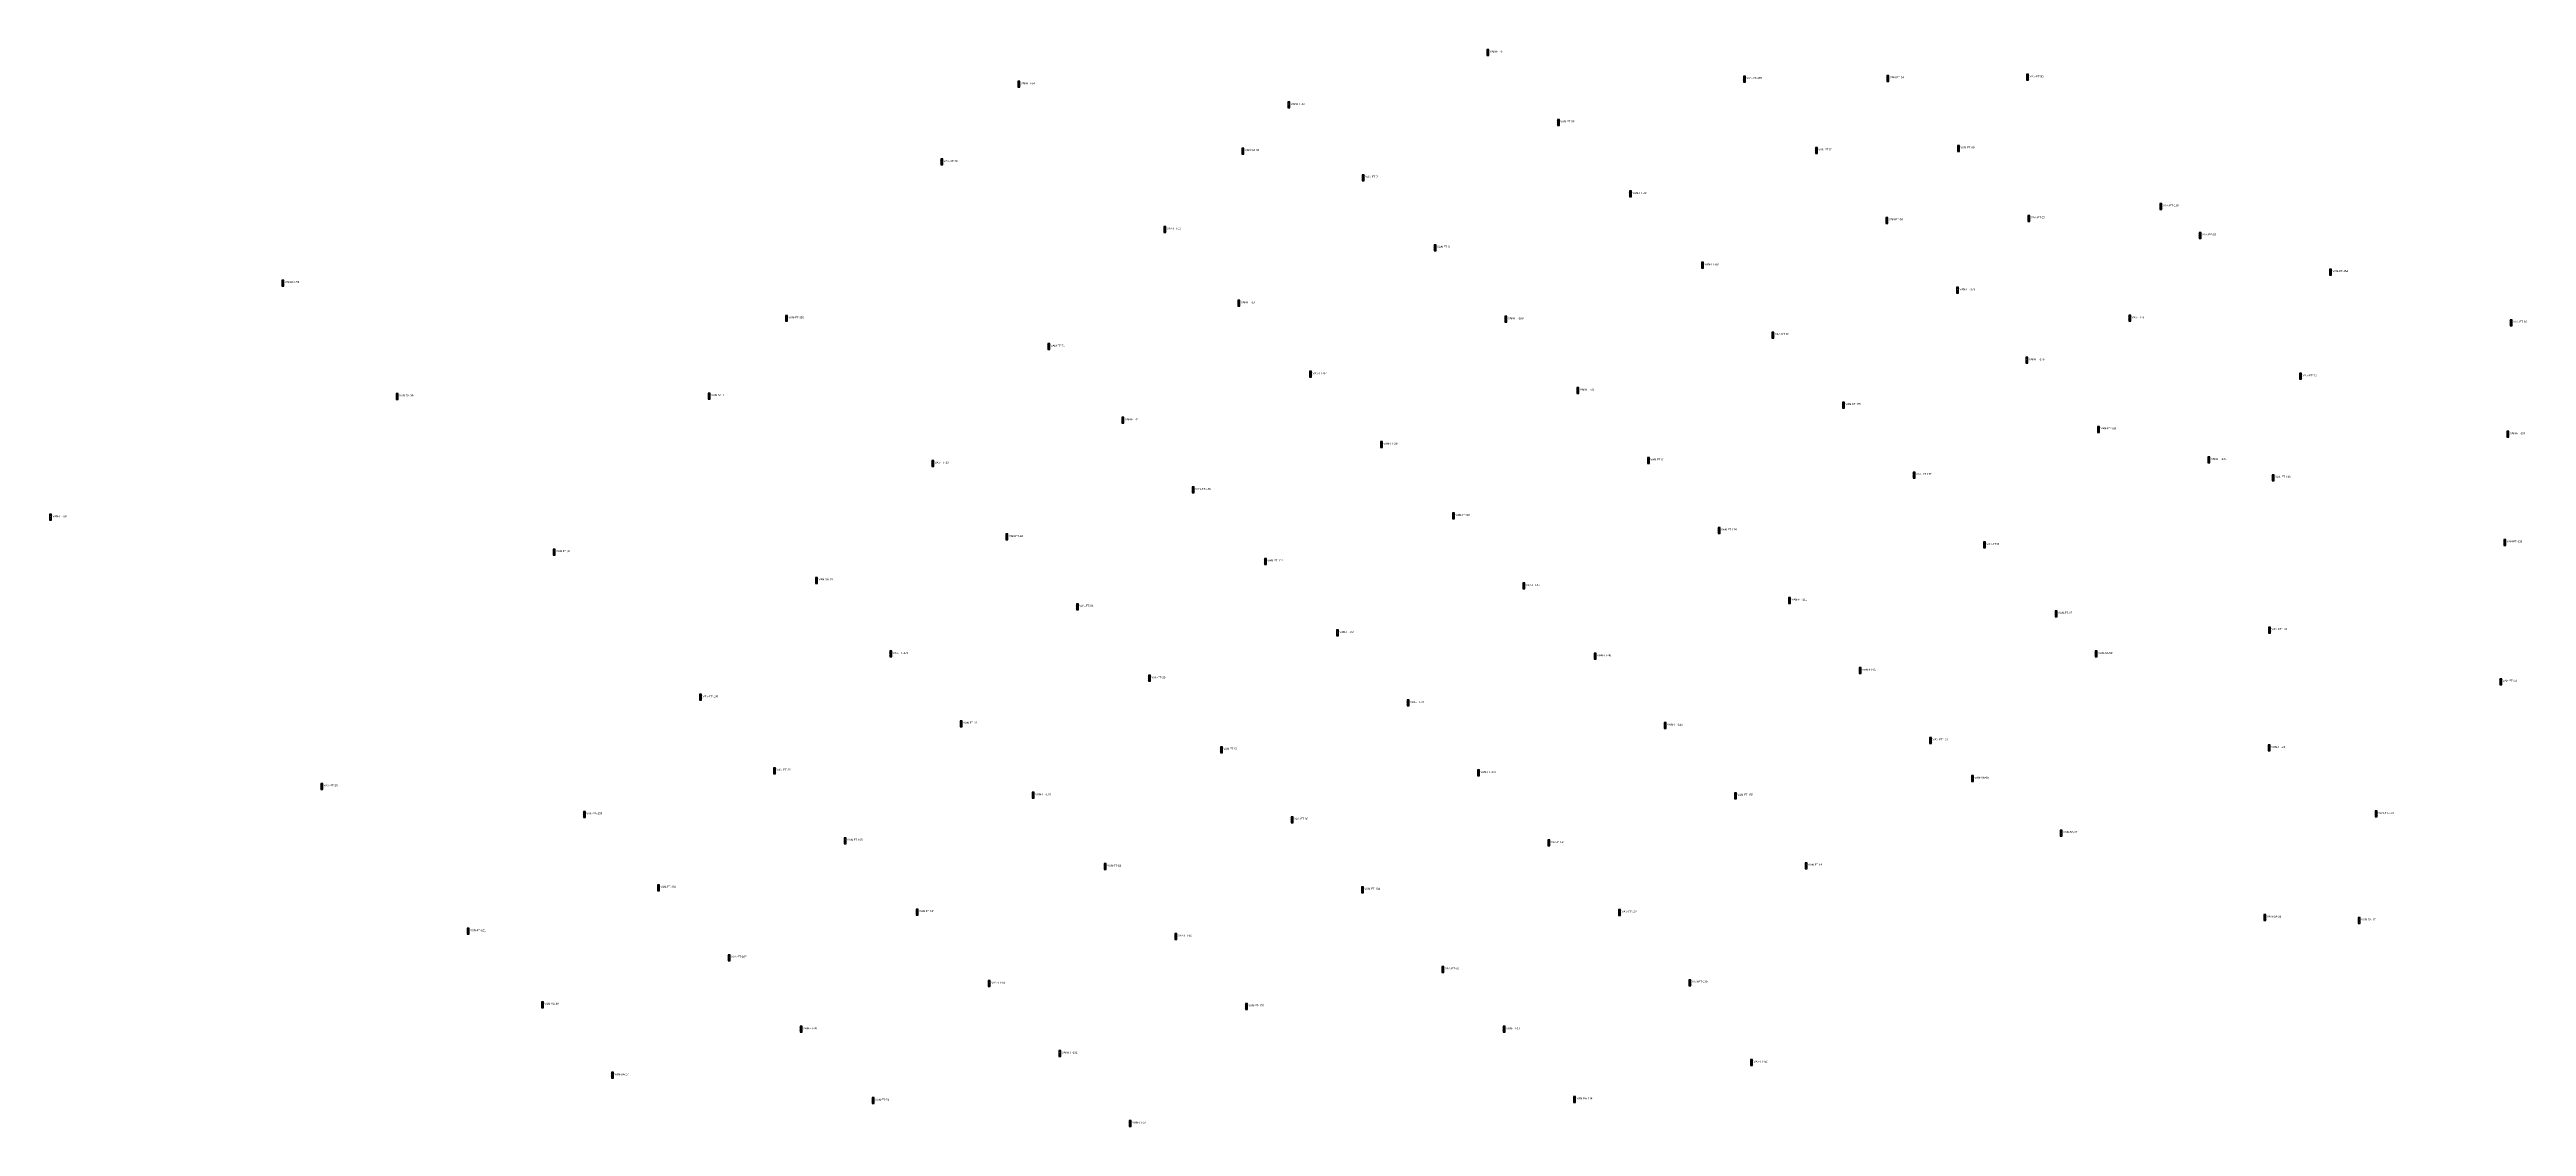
# Model space of a CAD drawing. Header units: inches. Extents: x 486474 to 494239, y 5455982 to 5459995.
# Drawn here: x 489953 to 492430, y 5458059 to 5459137 of the extents above; entities that cross this region are included whole.
import ezdxf

# ---------------------------------------------------------------- set-up
doc = ezdxf.new("R2010")
doc.units = ezdxf.units.IN
doc.header["$MEASUREMENT"] = 0
doc.layers.add('TrafficSignals', color=10, linetype='Continuous')

# ---------------------------------------------------------------- blocks, each defined once
blk = doc.blocks.new('Signal')
at = {"color": 255}
blk.add_lwpolyline([(-1, -3), (1, -3), (1, 3), (-1, 3)], close=True, dxfattribs=at)
for centre in [(0, 1.8), (0, 0), (0, -1.7)]:
    blk.add_circle(centre, 0.75, dxfattribs=at)

msp = doc.modelspace()

# ---------------------------------------------------------------- block references
at = {"layer": 'TrafficSignals'}
for p in [(491391.3, 5459133.6), (490922.5, 5459101.9), (491647.7, 5459107.1), (491791.2, 5459107.7), (491930.9, 5459108.8), (491192.3, 5459081.2), (491461.8, 5459063.7), (490845.3, 5459024.1), (491146.4, 5459035), (491719.7, 5459035.7), (491861.7, 5459037.7), (491266.8, 5459008.3), (491533.8, 5458992.2), (491790.2, 5458965.7), (491932.2, 5458967.7), (492064.2, 5458979.7), (491068.5, 5458956.5), (492103.2, 5458950.7), (491338.5, 5458938.3), (491605.8, 5458920.8), (490186.7, 5458903), (491860.8, 5458895.8), (492233.6, 5458914), (490690.1, 5458867.7), (491142.4, 5458882.8), (491409.3, 5458866.8), (492032.9, 5458867.8), (491676.3, 5458850.9), (492414.1, 5458863.3), (490952.3, 5458839.4), (491930.1, 5458825.8), (491214.1, 5458811.8), (491481.3, 5458795.4), (492203.8, 5458809.7), (490300.9, 5458789.6), (490612.9, 5458789.9), (491746.8, 5458780.9), (491026.4, 5458765.8), (491284.9, 5458741.4), (492001.8, 5458756.5), (492411, 5458751.8), (490836.3, 5458722.4), (491551.8, 5458725.5), (492112.1, 5458726.1), (491096.8, 5458696), (491817.3, 5458710.9), (492176.2, 5458708.2), (489954.4, 5458668.7), (491357, 5458670), (490910.5, 5458649), (491622.4, 5458655.5), (492407.9, 5458643.6), (490457.9, 5458633.8), (491168.9, 5458624.5), (491887.9, 5458641), (490720.2, 5458605.5), (491427.4, 5458600), (490980.9, 5458579.1), (491692.9, 5458585.4), (491959.4, 5458572.1), (491241, 5458553), (492172.8, 5458555.8), (490794.3, 5458532), (491498.5, 5458529.7), (491999.3, 5458532), (491052.9, 5458507.6), (491763.4, 5458515.4), (492403.8, 5458504.2), (490604.3, 5458488.6), (491311.5, 5458483), (490864.8, 5458462.1), (491568.6, 5458460.3), (491833.9, 5458445.4), (491124.9, 5458436.1), (492172.4, 5458438), (490225.5, 5458399.5), (490678.3, 5458415.1), (491381.9, 5458413), (491875.7, 5458407.3), (490488.1, 5458371.5), (490936.8, 5458390.6), (491638.8, 5458390.1), (492279.4, 5458372), (490748.8, 5458345.1), (491195.5, 5458366.1), (491964.4, 5458352.8), (491452.4, 5458343), (490562.2, 5458298), (491008.8, 5458319.2), (491265.9, 5458296.1), (491709.5, 5458320.1), (490820.8, 5458273.7), (491523, 5458273.2), (490372, 5458254.5), (491079.5, 5458249.2), (492168.1, 5458268.2), (492262.3, 5458265.4), (490632.7, 5458228.1), (490892.9, 5458202.2), (491346.4, 5458216.3), (491593.3, 5458203.1), (490446.2, 5458181), (491149.9, 5458179.4), (490704.7, 5458156.6), (491407.5, 5458156.5), (490963.4, 5458132.2), (491655, 5458123.2), (490516.1, 5458110.5), (490776.7, 5458085.1), (491477.9, 5458086.3), (491033.8, 5458062.2)]:
    msp.add_blockref('Signal', p, dxfattribs=at)

# ---------------------------------------------------------------- texts
for s, p in [('VAN-FT-9', (491393.3, 5459133.6)), ('VAN-FT-34', (490924.5, 5459101.9)), ('VAN-FT-178', (491649.7, 5459107.1)), ('VAN-FT-54', (491793.2, 5459107.7)), ('VAN-FT-93', (491932.9, 5459108.8)), ('VAN-FT-32', (491194.3, 5459081.2)), ('VAN-FT-88', (491463.8, 5459063.7)), ('VAN-FT-72', (490847.3, 5459024.1)), ('VAN-SA-33', (491148.4, 5459035)), ('VAN-FT-51', (491721.7, 5459035.7)), ('VAN-FT-60', (491863.7, 5459037.7)), ('VAN-FT-7', (491268.8, 5459008.3)), ('VAN-FT-30', (491535.8, 5458992.2)), ('VAN-FT-58', (491792.2, 5458965.7)), ('VAN-FT-26', (491934.2, 5458967.7)), ('VAN-FT-119', (492066.2, 5458979.7)), ('VAN-FT-18', (491070.5, 5458956.5)), ('VAN-PA-89', (492105.2, 5458950.7)), ('VAN-FT-8', (491340.5, 5458938.3)), ('VAN-FT-83', (491607.8, 5458920.8)), ('VAN-PA-52', (490188.7, 5458903)), ('VAN-FT-173', (491862.8, 5458895.8)), ('VAN-FT-164', (492235.6, 5458914)), ('VAN-FT-193', (490692.1, 5458867.7)), ('VAN-FT-23', (491144.4, 5458882.8)), ('VAN-FT-180', (491411.3, 5458866.8)), ('VAN-FT-3', (492034.9, 5458867.8)), ('VAN-FT-80', (491678.3, 5458850.9)), ('VAN-FT-16', (492416.1, 5458863.3)), ('VAN-FT-71', (490954.3, 5458839.4)), ('VAN-FT-176', (491932.1, 5458825.8)), ('VAN-FT-87', (491216.1, 5458811.8)), ('VAN-FT-78', (491483.3, 5458795.4)), ('VAN-FT-73', (492205.8, 5458809.7)), ('VAN-SA-36', (490302.9, 5458789.6)), ('VAN-SC-1', (490614.9, 5458789.9)), ('VAN-FT-175', (491748.8, 5458780.9)), ('VAN-FT-84', (491028.4, 5458765.8)), ('VAN-FT-183', (492003.8, 5458756.5)), ('VAN-FT-104', (492413, 5458751.8)), ('VAN-FT-10', (490838.3, 5458722.4)), ('VAN-FT-28', (491286.9, 5458741.4)), ('VAN-FT-61', (491553.8, 5458725.5)), ('VAN-FT-141', (492114.1, 5458726.1)), ('VAN-FT-166', (491098.8, 5458696)), ('VAN-FT-177', (491819.3, 5458710.9)), ('VAN-FT-140', (492178.2, 5458708.2)), ('VAN-FT-98', (489956.4, 5458668.7)), ('VAN-FT-50', (491359, 5458670)), ('VAN-FT-24', (490912.5, 5458649)), ('VAN-FT-174', (491624.4, 5458655.5)), ('VAN-FT-116', (492409.9, 5458643.6)), ('VAN-FT-36', (490459.9, 5458633.8)), ('VAN-FT-112', (491170.9, 5458624.5)), ('VAN-FT-5', (491889.9, 5458641)), ('VAN-SA-19', (490722.2, 5458605.5)), ('VAN-FT-57', (491429.4, 5458600)), ('VAN-FT-86', (490982.9, 5458579.1)), ('VAN-FT-111', (491694.9, 5458585.4)), ('VAN-FT-97', (491961.4, 5458572.1)), ('VAN-FT-82', (491243, 5458553)), ('VAN-FT-163', (492174.8, 5458555.8)), ('VAN-FT-170', (490796.3, 5458532)), ('VAN-FT-40', (491500.5, 5458529.7)), ('VAN-SA-69', (492001.3, 5458532)), ('VAN-FT-29', (491054.9, 5458507.6)), ('VAN-FT-81', (491765.4, 5458515.4)), ('VAN-FT-44', (492405.8, 5458504.2)), ('VAN-FT-190', (490606.3, 5458488.6)), ('VAN-FT-70', (491313.5, 5458483)), ('VAN-FT-22', (490866.8, 5458462.1)), ('VAN-FT-182', (491570.6, 5458460.3)), ('VAN-FT-161', (491835.9, 5458445.4)), ('VAN-FT-52', (491126.9, 5458436.1)), ('VAN-FT-21', (492174.4, 5458438)), ('VAN-FT-35', (490227.5, 5458399.5)), ('VAN-FT-25', (490680.3, 5458415.1)), ('VAN-FT-172', (491383.9, 5458413)), ('VAN-SA-68', (491877.7, 5458407.3)), ('VAN-PA-108', (490490.1, 5458371.5)), ('VAN-FT-179', (490938.8, 5458390.6)), ('VAN-FT-155', (491640.8, 5458390.1)), ('VAN-FT-153', (492281.4, 5458372)), ('VAN-FT-39', (491197.5, 5458366.1)), ('VAN-SA-67', (491966.4, 5458352.8)), ('VAN-FT-168', (490750.8, 5458345.1)), ('VAN-FT-2', (491454.4, 5458343)), ('VAN-FT-133', (490564.2, 5458298)), ('VAN-FT-53', (491010.8, 5458319.2)), ('VAN-FT-19', (491711.5, 5458320.1)), ('VAN-FT-181', (490822.8, 5458273.7)), ('VAN-FT-134', (491267.9, 5458296.1)), ('VAN-FT-154', (491525, 5458273.2)), ('VAN-FT-101', (490374, 5458254.5)), ('VAN-FT-59', (491081.5, 5458249.2)), ('VAN-SA-26', (492170.1, 5458268.2)), ('VAN-SA-17', (492264.3, 5458265.4)), ('VAN-FT-167', (490634.7, 5458228.1)), ('VAN-FT-55', (490894.9, 5458202.2)), ('VAN-FT-63', (491348.4, 5458216.3)), ('VAN-FT-160', (491595.3, 5458203.1)), ('VAN-SA-40', (490448.2, 5458181)), ('VAN-FT-128', (491151.9, 5458179.4)), ('VAN-FT-69', (490706.7, 5458156.6)), ('VAN-FT-17', (491409.5, 5458156.5)), ('VAN-FT-131', (490965.4, 5458132.2)), ('VAN-FT-99', (491657, 5458123.2)), ('VAN-SA-27', (490518.1, 5458110.5)), ('VAN-FT-74', (490778.7, 5458085.1)), ('VAN-PA-114', (491479.9, 5458086.3)), ('VAN-FT-27', (491035.8, 5458062.2))]:
    msp.add_text(s, height=2, dxfattribs=at).set_placement(p)

doc.saveas('drawing.dxf')
